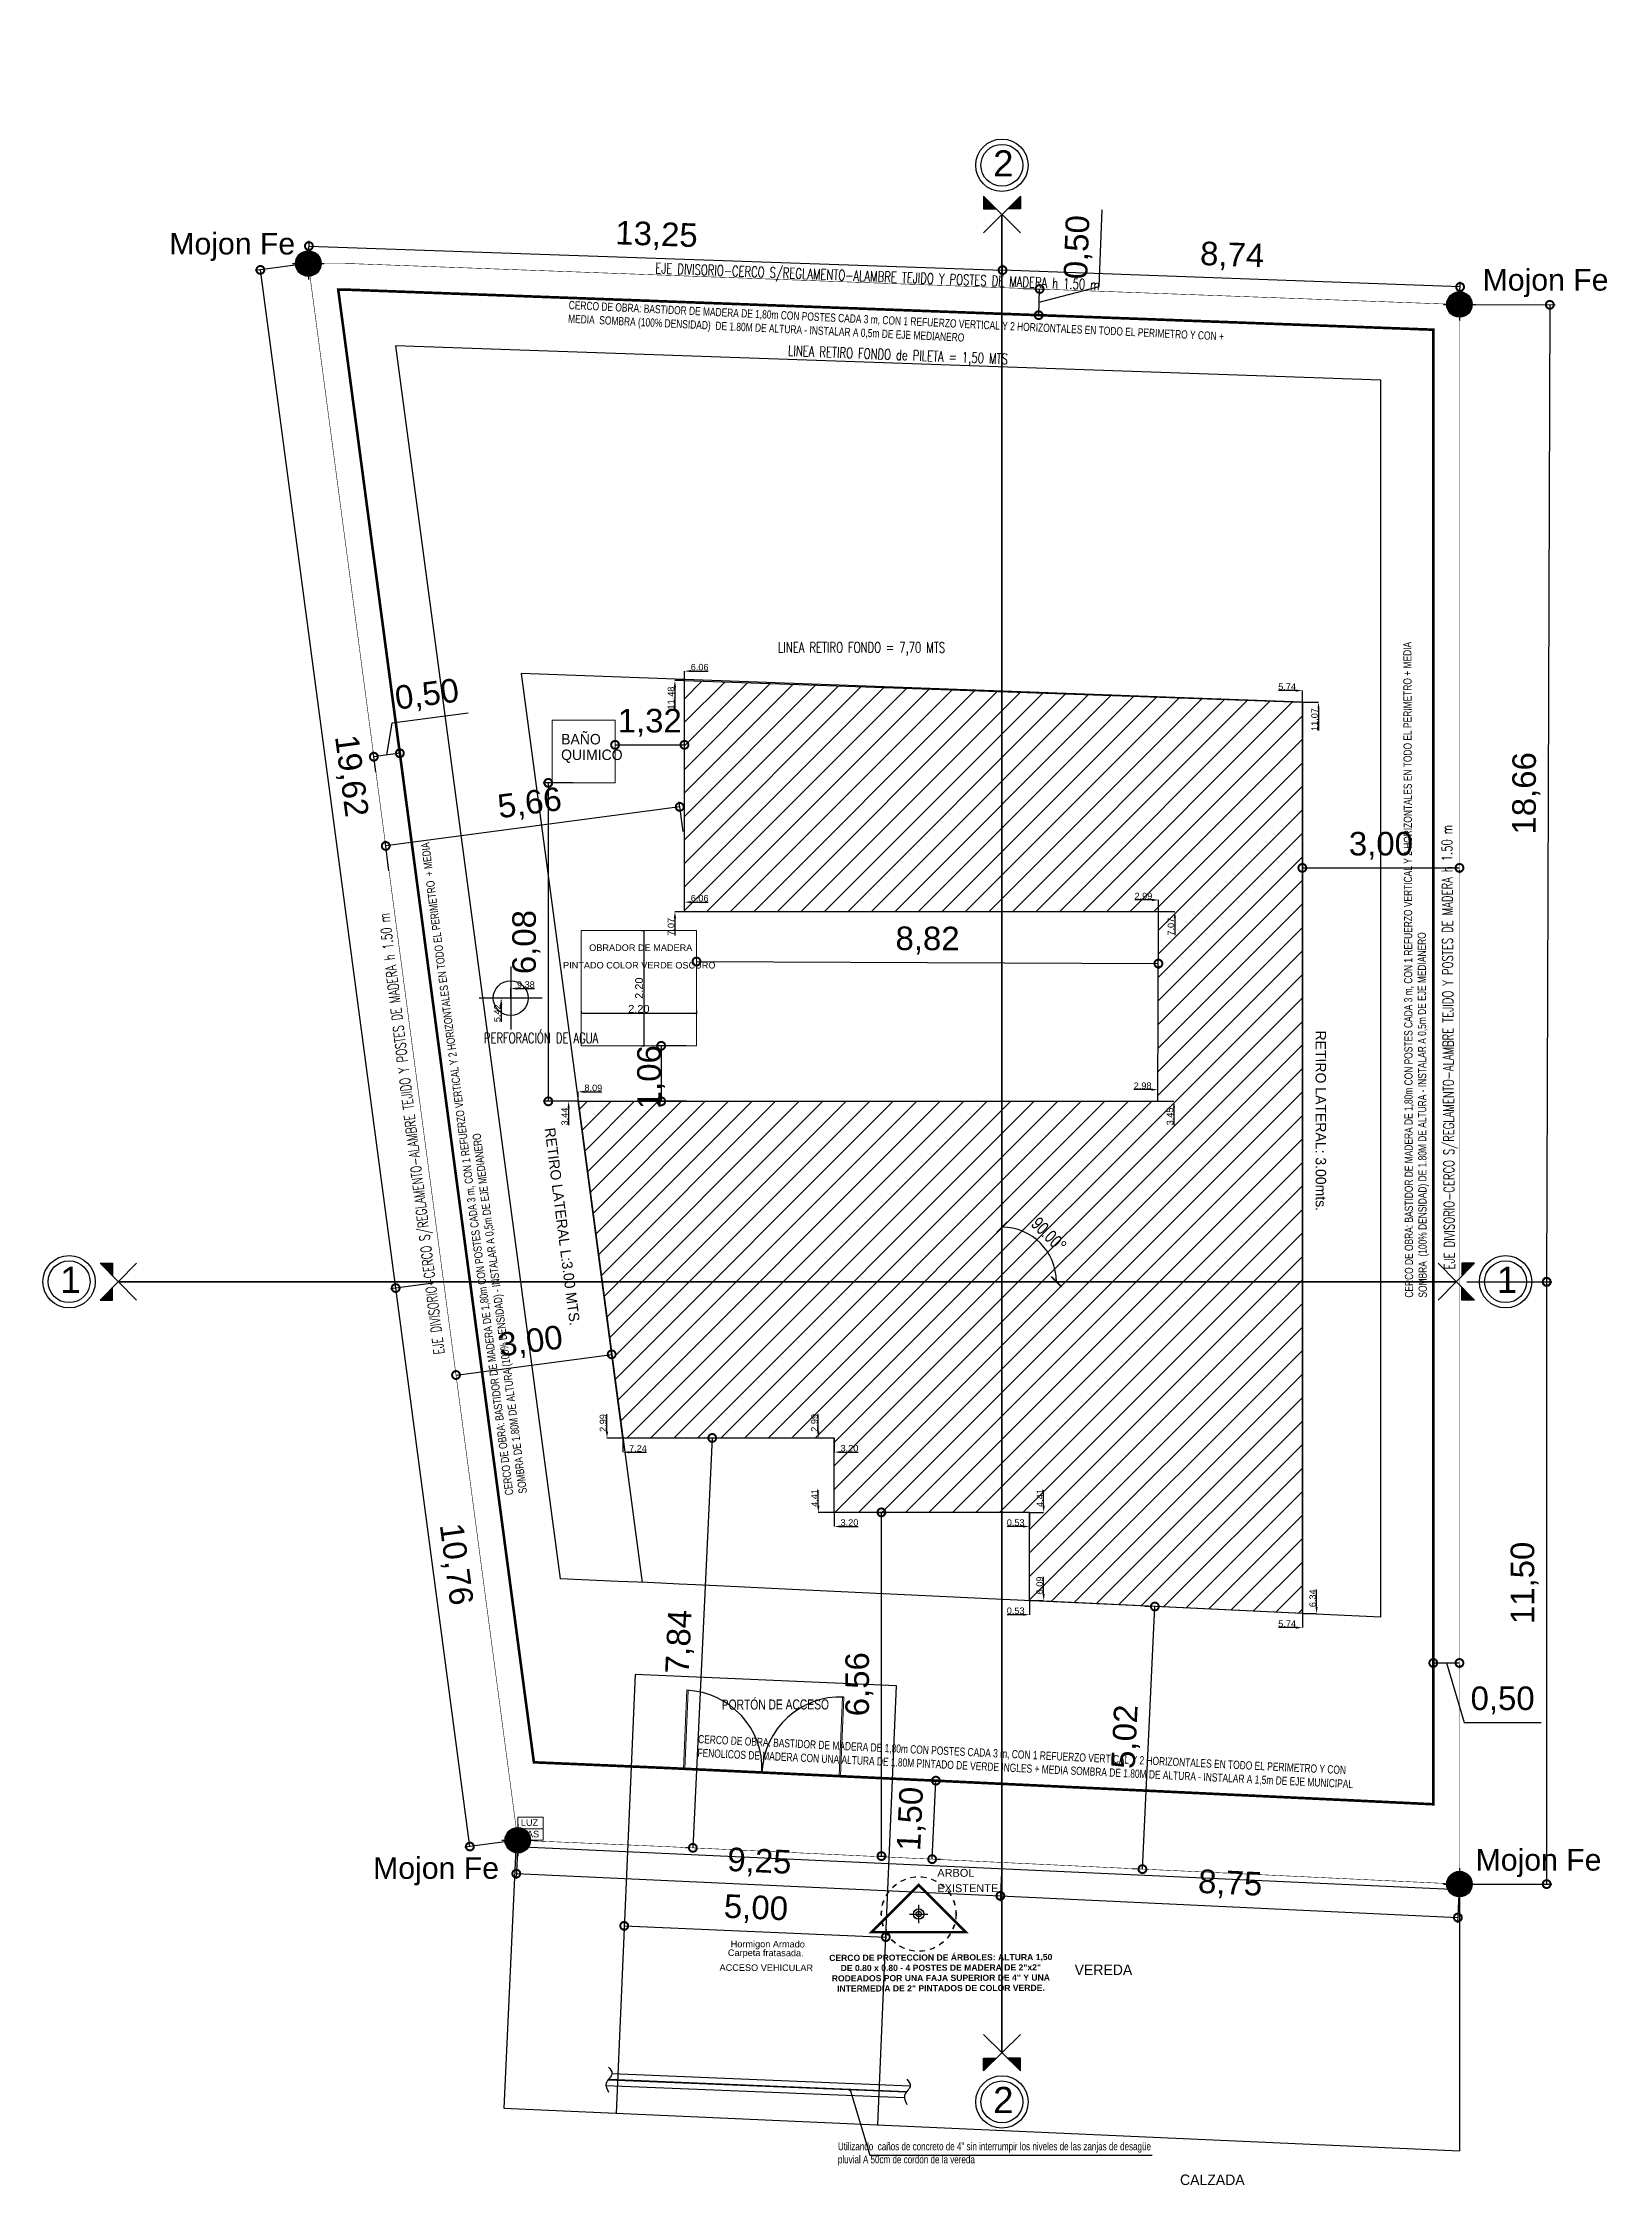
# Model space of a CAD drawing. Header units: millimetres. Extents: x 267 to 536, y -193 to 59.
# Drawn here: x 506.37 to 536.24, y -190.64 to -149.73 of the extents above; entities that cross this region are included whole.
import ezdxf
from ezdxf.enums import TextEntityAlignment as Align

# ---------------------------------------------------------------- set-up
doc = ezdxf.new("R2010")
doc.units = ezdxf.units.MM
doc.header["$LTSCALE"] = 20
for name, pattern in [('BORDER2', [0.875, 0.25, -0.125, 0.25, -0.125, 0, -0.125]), ('CENTRO', [50.8, 31.75, -6.35, 6.35, -6.35]), ('DASHDOT', [25.4, 12.7, -6.35, 0, -6.35]), ('DASHED2', [9.525, 6.35, -3.175]), ('HIDD-CH', [0.1875, 0.125, -0.0625]), ('HIDDEN', [0.375, 0.25, -0.125])]:
    doc.linetypes.add(name, pattern=pattern)
for name, color, linetype in [('-lote y retiros', 1, 'Continuous'), ('-muros', 3, 'Continuous'), ('005', 240, 'Continuous'), ('005COTAS PARCIALES 240', 240, 'Continuous'), ('005TEXTO220', 220, 'Continuous'), ('01', 1, 'Continuous'), ('022A°A°', 150, 'Continuous'), ('02AGUA FRIA170', 170, 'Continuous'), ('02TEXTO220', 220, 'Continuous'), ('04', 4, 'Continuous'), ('arboles', 2, 'Continuous'), ('B-REFERENCIAS', 1, 'Continuous'), ('ejes divisorios', 3, 'DASHDOT'), ('PDF_Arbol', 7, 'Continuous'), ('siluetas', 4, 'Continuous')]:
    doc.layers.add(name, color=color, linetype=linetype)
doc.layers.add('00 - EJES DE REPLANTEO', color=7, linetype='Continuous', true_color=0xf50000)
doc.layers.add('new', color=7, linetype='Continuous', true_color=0xf50000)
for name, color, linetype, lineweight in [('02', 2, 'Continuous', 15), ('03', 3, 'Continuous', 30), ('COTAS', 2, 'Continuous', 0)]:
    doc.layers.add(name, color=color, linetype=linetype, lineweight=lineweight)
doc.styles.add('Arial', font='arial.ttf', dxfattribs={"height": 0.15})
doc.styles.add('Arial_1', font='arial.ttf', dxfattribs={"height": 0.002381})
doc.styles.add('BOOK', font='BKANT.TTF')
doc.styles.add('COTA-100', font='ROMANS.shx', dxfattribs={"width": 0.7, "height": 0.2})
doc.styles.add('Soledad', font='swissl.ttf')
doc.styles.get("Standard").update_dxf_attribs({"font": 'arial.ttf'})
doc.styles.add('SWIS', font='swisscl.ttf')
doc.dimstyles.new('100', dxfattribs={"dimscale": 0, "dimtxt": 0.25, "dimasz": 0.2, "dimexe": 0.1, "dimexo": 0.25, "dimgap": 0.1, "dimtad": 1, "dimzin": 0, "dimdsep": 46, "dimtxsty": 'SWIS', "dimblk": 'ARCHTICK', "dimcen": 0.2, "dimdle": 0.25, "dimclrd": 1, "dimclre": 8, "dimclrt": 1, "dimazin": 0, "dimtfac": 1, "dimtix": 1, "dimtofl": 0, "dimtmove": 1, "dimatfit": 0, "dimfxl": 1, "dimtolj": 1, "dimtzin": 0, "dimlwd": -1, "dimlwe": -1, "dimarcsym": 0})
doc.dimstyles.new('COTAS ACUMULADAS 196', dxfattribs={"dimtxt": 0.125, "dimasz": 0.03, "dimexe": 0.01, "dimexo": 1e-05, "dimgap": 0.01, "dimtad": 1, "dimrnd": 0.0005, "dimzin": 1, "dimdsep": 46, "dimtxsty": 'Arial', "dimblk": 'ARCHTICK', "dimcen": 0, "dimclrd": 256, "dimclre": 256, "dimclrt": 256, "dimadec": 0, "dimazin": 0, "dimtfac": 1, "dimtmove": 0, "dimatfit": 3, "dimfxl": 0.05, "dimfxlon": 1, "dimlwd": -1, "dimlwe": -1, "dimarcsym": 0})
doc.dimstyles.new('COTAS PARCIALES 196', dxfattribs={"dimtxt": 0.125, "dimasz": 0.125, "dimexe": 0, "dimexo": 0, "dimgap": 0.01, "dimtad": 1, "dimjust": 2, "dimzin": 1, "dimdsep": 46, "dimtxsty": 'Soledad', "dimcen": 2.5, "dimse1": 1, "dimsd1": 1, "dimclrd": 256, "dimclre": 256, "dimclrt": 256, "dimazin": 0, "dimtfac": 1, "dimtmove": 0, "dimatfit": 2, "dimldrblk": 'OPEN90', "dimfxl": 0.3, "dimfxlon": 1, "dimlwd": -1, "dimlwe": -1, "dimarcsym": 0})
doc.dimstyles.new('H', dxfattribs={"dimtxt": 0.45, "dimasz": 0.3, "dimexe": 0.1, "dimexo": 0.2, "dimgap": 0.15, "dimtad": 1, "dimzin": 0, "dimtxsty": 'Standard', "dimblk": 'DOTSMALL', "dimcen": 0, "dimclrd": 256, "dimclre": 256, "dimaunit": 1, "dimadec": 3, "dimazin": 0, "dimtfac": 1, "dimtofl": 0, "dimtmove": 1, "dimatfit": 2, "dimldrblk": 'DOTSMALL', "dimfxl": 0.18, "dimtolj": 1, "dimtzin": 0, "dimlwd": -1, "dimlwe": -1, "dimarcsym": 2})
doc.dimstyles.get("Standard").update_dxf_attribs({"dimtxt": 0.18, "dimasz": 0.18, "dimexe": 0.18, "dimexo": 0.0625, "dimgap": 0.09, "dimtad": 0, "dimtih": 1, "dimtoh": 1, "dimdec": 4, "dimzin": 0, "dimdsep": 46, "dimtxsty": 'Standard', "dimcen": 0.09, "dimadec": 0, "dimazin": 0, "dimtfac": 1, "dimtdec": 4, "dimtofl": 0, "dimtmove": 0, "dimatfit": 3, "dimfxl": 1, "dimtolj": 1, "dimtzin": 0, "dimarcsym": 0})

msp = doc.modelspace()

# ---------------------------------------------------------------- texts
at = {"layer": '005TEXTO220', "color": 2, "style": 'COTA-100', "width": 0.7}
for s, rotation, p in [('LINEA RETIRO FONDO de PILETA = 1,50 MTS', 357.7948, (522.692, -155.787, 0)), ('LINEA RETIRO FONDO = 7,70 MTS', 359.968, (522.001, -161.375)), ('PERFORACIÓN DE AGUA', 360, (515.881, -168.835))]:
    msp.add_text(s, height=0.2, rotation=rotation, dxfattribs=at).set_placement(p, align=Align.CENTER)
at = {"layer": '005TEXTO220'}
for s, height, style, p in [('QUIMICO', 0.2, 'BOOK', (516.264, -163.426)), ('BAÑO', 0.2, 'BOOK', (516.264, -163.128)), ('PINTADO COLOR VERDE OSCURO', 0.125, 'Arial', (516.301, -167.407, 0)), ('OBRADOR DE MADERA', 0.125, 'Arial', (516.8, -167.072, 0)), ('VEREDA', 0.2, 'BOOK', (526.07, -186.629, 0)), ('CALZADA', 0.2, 'BOOK', (528.082, -190.64))]:
    msp.add_text(s, height=height, dxfattribs=dict(at, style=style)).set_placement(p)
at = {"layer": '005TEXTO220', "ltscale": 0.1, "style": 'BOOK'}
msp.add_text('RETIRO LATERAL: 3.00mts.', height=0.2, rotation=270.0472, dxfattribs=at).set_placement((530.669, -168.592))
at = {"layer": '005TEXTO220', "style": 'BOOK'}
msp.add_text('RETIRO LATERAL L:3.00 MTS.', height=0.2, rotation=277.2908, dxfattribs=at).set_placement((515.948, -170.462))
at = {"layer": '005TEXTO220', "style": 'Arial'}
for s, p in [('LUZ', (515.66, -183.78)), ('GAS', (515.66, -184))]:
    msp.add_text(s, height=0.125, rotation=359.9951, dxfattribs=at).set_placement(p, align=Align.CENTER)
at = {"layer": '005TEXTO220', "extrusion": (-7.84946e-07, -1.4335e-05, 1), "style": 'Arial'}
for s, p in [('Carpeta fratasada.', (520.171, -186.268, 0.002)), ('Hormigon Armado', (520.21, -186.101, 0.002)), ('ACCESO VEHICULAR', (520.182, -186.552, 0.002))]:
    msp.add_text(s, height=0.125, rotation=359.7869, dxfattribs=at).set_placement(p, align=Align.CENTER)
at = {"layer": '005TEXTO220', "attachment_point": 1, "style": 'Arial_1'}
for s, insert, char_height, width in [('Mojon Fe', (508.783, -153.358), 0.4126, 17.56608), ('Mojon Fe', (533.861, -154.049), 0.4126, 17.56608), ('Mojon Fe', (512.675, -184.38), 0.4126, 17.56608), ('Mojon Fe', (533.727, -184.223), 0.4126, 17.56608), ('ARBOL', (523.447, -184.603), 0.15, 1.33882), ('EXISTENTE', (523.447, -184.896), 0.15, 1.33882)]:
    msp.add_mtext(s, dxfattribs=dict(at, insert=insert, char_height=char_height, width=width))
at = {"layer": '02TEXTO220', "insert": (523.515, -186.588), "char_height": 0.156435, "width": 4.49342, "attachment_point": 5, "rotation": 0.2328, "style": 'SWIS'}
msp.add_mtext('{\\fArial|b1|i0|c0|p34;\\H0.75x;\\C0;CERCO DE PROTECCION DE ÁRBOLES: ALTURA 1,50 DE 0.80 x 0.80 - 4 POSTES DE MADERA DE 2"x2" RODEADOS POR UNA FAJA SUPERIOR DE 4" Y UNA INTERMEDIA DE 2" PINTADOS DE COLOR VERDE.}', dxfattribs=at)
at = {"layer": 'B-REFERENCIAS', "attachment_point": 1, "style": 'SWIS'}
for s, insert, char_height, width, rotation in [('\\A1;CERCO DE OBRA: BASTIDOR DE MADERA DE 1,80m CON POSTES CADA 3 m, CON 1 REFUERZO VERTICAL Y 2 HORIZONTALES EN TODO EL PERIMETRO Y CON + MEDIA  SOMBRA (100% DENSIDAD)  DE 1.80M DE ALTURA - INSTALAR A 0,5m DE EJE MEDIANERO', (516.414, -154.657), 0.156435, 12.6905, 357.2535), ('\\A1;CERCO DE OBRA: BASTIDOR DE MADERA DE 1,80m CON POSTES CADA 3 m, CON 1 REFUERZO VERTICAL Y 2 HORIZONTALES EN TODO EL PERIMETRO + MEDIA SOMBRA  (100% DENSIDAD) DE 1.80M DE ALTURA - INSTALAR A 0,5m DE EJE MEDIANERO', (532.377, -173.693), 0.156435, 12.6905, 90.1495), ('\\A1;CERCO DE OBRA: BASTIDOR DE MADERA DE 1,80m CON POSTES CADA 3 m, CON 1 REFUERZO VERTICAL Y 2 HORIZONTALES EN TODO EL PERIMETRO  + MEDIA SOMBRA DE 1.80M DE ALTURA (100% DENSIDAD) - INSTALAR A 0,5m DE EJE MEDIANERO', (515.199, -177.475), 0.156435, 12.6905, 97.362), ('PORTÓN DE ACCESO', (519.331, -181.369), 0.19128, 2.97759, 0.0938), ('\\A1;CERCO DE OBRA: BASTIDOR DE MADERA DE 1,80m CON POSTES CADA 3 m, CON 1 REFUERZO VERTICAL Y 2 HORIZONTALES EN TODO EL PERIMETRO Y CON FENOLICOS DE MADERA CON UNA ALTURA DE 1.80M PINTADO DE VERDE INGLES + MEDIA SOMBRA DE 1.80M DE ALTURA - INSTALAR A 1,5m DE EJE MUNICIPAL', (518.885, -182.044), 0.156435, 12.6905, 357.2535)]:
    msp.add_mtext(s, dxfattribs=dict(at, insert=insert, char_height=char_height, width=width, rotation=rotation))
at = {"layer": 'B-REFERENCIAS', "insert": (521.549, -189.826), "char_height": 0.2, "width": 6.00992, "attachment_point": 1, "style": 'SWIS'}
msp.add_mtext('{\\H0.75x;\\C0;Utilizando  caños de concreto de 4" sin interrumpir los niveles de las zanjas de desagüe pluvial A 50cm de cordòn de la vereda}', dxfattribs=at)
at = {"layer": 'COTAS', "color": 2, "ltscale": 0.05, "style": 'COTA-100', "width": 0.7}
for rotation, p in [(357.8367, (518.06, -154.131)), (90.3313, (533.327, -173.153)), (97.1402, (514.036, -174.764))]:
    msp.add_text('EJE DIVISORIO-CERCO S/REGLAMENTO-ALAMBRE TEJIDO Y POSTES DE MADERA h 1.50 m', height=0.2, rotation=rotation, dxfattribs=at).set_placement(p)

# ---------------------------------------------------------------- blocks, each defined once
blk = doc.blocks.new('_ArchTick')
at = {"color": 0, "linetype": 'ByBlock', "const_width": 0.15}
blk.add_lwpolyline([(-0.5, -0.5), (0.5, 0.5)], dxfattribs=at)
blk = doc.blocks.new('*D225')
at = {"layer": '005COTAS PARCIALES 240', "transparency": 16777216}
for p, q in [((517.791, -166.683), (517.851, -166.683)), ((517.841, -166.683), (517.841, -168.883)), ((517.791, -168.883), (517.851, -168.883))]:
    blk.add_line(p, q, dxfattribs=at)
at = {"layer": 'Defpoints', "color": 0, "transparency": 16777216}
for p in [(517.4, -166.683), (517.4, -168.883), (517.841, -168.883)]:
    blk.add_point(p, dxfattribs=at)
at = {"layer": '005COTAS PARCIALES 240', "transparency": 16777216, "xscale": 0.03, "yscale": 0.03, "zscale": 0.03}
for p, rotation in [((517.841, -166.683), 90), ((517.841, -168.883), 270)]:
    blk.add_blockref('_ArchTick', p, dxfattribs=dict(at, rotation=rotation))
at = {"layer": '005COTAS PARCIALES 240', "transparency": 16777216, "insert": (517.754, -167.783), "char_height": 0.15, "attachment_point": 5, "rotation": 90, "style": 'Arial'}
blk.add_mtext('2.20', dxfattribs=at)
blk = doc.blocks.new('*D226')
at = {"layer": '005COTAS PARCIALES 240', "transparency": 16777216}
for p, q in [((516.649, -168.216), (516.649, -168.276)), ((518.849, -168.266), (516.649, -168.266)), ((518.849, -168.216), (518.849, -168.276))]:
    blk.add_line(p, q, dxfattribs=at)
at = {"layer": 'Defpoints', "color": 0, "transparency": 16777216}
for p in [(516.649, -166.683, -0.025), (518.849, -166.683, -0.025), (516.649, -168.266)]:
    blk.add_point(p, dxfattribs=at)
at = {"layer": '005COTAS PARCIALES 240', "transparency": 16777216, "xscale": 0.03, "yscale": 0.03, "zscale": 0.03, "rotation": 180}
blk.add_blockref('_ArchTick', (516.649, -168.266), dxfattribs=at)
at = {"layer": '005COTAS PARCIALES 240', "transparency": 16777216, "xscale": 0.03, "yscale": 0.03, "zscale": 0.03}
blk.add_blockref('_ArchTick', (518.849, -168.266), dxfattribs=at)
at = {"layer": '005COTAS PARCIALES 240', "transparency": 16777216, "insert": (517.749, -168.179), "char_height": 0.15, "attachment_point": 5, "style": 'Arial'}
blk.add_mtext('2.20', dxfattribs=at)
blk = doc.blocks.new('ejes de replanteo')
at = {"layer": '02AGUA FRIA170'}
h = blk.add_hatch(color=256, dxfattribs=at)
h.dxf.hatch_style = 1
h.paths.add_polyline_path([(20.168, 39.246), (20.168, 38.996), (20.418, 38.996)])
h = blk.add_hatch(color=256, dxfattribs=at)
h.dxf.hatch_style = 1
h.paths.add_polyline_path([(20.875, 39.246), (20.625, 38.996), (20.875, 38.996)])
h = blk.add_hatch(color=256, dxfattribs=at)
h.dxf.hatch_style = 1
h.paths.add_polyline_path([(3.3, 18.869), (3.55, 18.619), (3.55, 18.869)])
h = blk.add_hatch(color=256, dxfattribs=at)
h.dxf.hatch_style = 1
h.paths.add_polyline_path([(29.546, 18.869), (29.296, 18.869), (29.296, 18.619)])
h = blk.add_hatch(color=256, dxfattribs=at)
h.dxf.hatch_style = 1
h.paths.add_polyline_path([(3.3, 18.162), (3.55, 18.162), (3.55, 18.412)])
h = blk.add_hatch(color=256, dxfattribs=at)
h.dxf.hatch_style = 1
h.paths.add_polyline_path([(29.546, 18.162), (29.296, 18.412), (29.296, 18.162)])
h = blk.add_hatch(color=256, dxfattribs=at)
h.dxf.hatch_style = 1
h.paths.add_polyline_path([(20.168, 3.445), (20.418, 3.695), (20.168, 3.695)])
h = blk.add_hatch(color=256, dxfattribs=at)
h.dxf.hatch_style = 1
h.paths.add_polyline_path([(20.875, 3.445), (20.875, 3.695), (20.625, 3.695)])
for p, q in [((20.168, 38.548), (20.875, 39.246)), ((20.168, 39.246), (20.875, 38.548)), ((20.168, 39.246), (20.168, 39.006)), ((20.168, 39.006), (20.418, 39.006)), ((20.875, 39.006), (20.625, 39.006)), ((20.875, 39.246), (20.875, 39.006)), ((3.997, 18.162), (3.3, 18.869)), ((3.3, 18.162), (3.997, 18.869)), ((3.3, 18.869), (3.54, 18.869)), ((3.54, 18.869), (3.54, 18.619)), ((28.849, 18.869), (29.546, 18.162)), ((29.546, 18.869), (28.849, 18.162)), ((29.546, 18.869), (29.306, 18.869)), ((29.306, 18.869), (29.306, 18.619)), ((3.54, 18.162), (3.54, 18.412)), ((29.306, 18.162), (29.306, 18.412)), ((3.3, 18.162), (3.54, 18.162)), ((29.546, 18.162), (29.306, 18.162)), ((20.875, 4.142), (20.168, 3.445)), ((20.875, 3.445), (20.168, 4.142)), ((20.168, 3.445), (20.168, 3.685)), ((20.168, 3.685), (20.418, 3.685)), ((20.875, 3.685), (20.625, 3.685)), ((20.875, 3.445), (20.875, 3.685))]:
    blk.add_line(p, q, dxfattribs=at)
at = {"layer": '02AGUA FRIA170', "linetype": 'BORDER2', "const_width": 0.03}
for points in [[(20.521, 38.897), (20.521, 3.794)], [(3.648, 18.516), (29.198, 18.516)]]:
    blk.add_lwpolyline(points, dxfattribs=at)
at = {"layer": '02AGUA FRIA170'}
for centre, radius in [((20.521, 39.837), 0.5), ((20.521, 39.837), 0.4), ((2.708, 18.516), 0.5), ((2.708, 18.516), 0.4), ((30.138, 18.516), 0.5), ((30.138, 18.516), 0.4), ((20.521, 2.853), 0.5), ((20.521, 2.853), 0.4)]:
    blk.add_circle(centre, radius, dxfattribs=at)
at = {"layer": '02AGUA FRIA170', "style": 'Arial'}
for s, p in [('2', (20.354, 39.623)), ('1', (2.541, 18.302)), ('1', (29.971, 18.302)), ('2', (20.354, 2.639))]:
    blk.add_text(s, height=0.5, dxfattribs=at).set_placement(p)
blk = doc.blocks.new('MOJON')
at = {"layer": '00 - EJES DE REPLANTEO', "transparency": 33554495}
h = blk.add_hatch(color=254, dxfattribs=at)
h.dxf.hatch_style = 1
edge = h.paths.add_edge_path()
edge.add_arc((6849.914, 2586.609), 0.375, 0, 360)
at = {"layer": '00 - EJES DE REPLANTEO'}
for points in [[(6849.914, 2587.077), (6849.914, 2586.14)], [(6849.445, 2586.609), (6850.383, 2586.609)]]:
    blk.add_lwpolyline(points, dxfattribs=at)
blk.add_circle((6849.914, 2586.609), 0.375, dxfattribs=at)
blk = doc.blocks.new('_DotSmall')
at = {"color": 0, "linetype": 'ByBlock', "const_width": 0.5}
blk.add_lwpolyline([(-0.0625, 0, 1), (0.0625, 0, 1)], format="xyb", close=True, dxfattribs=at)
blk = doc.blocks.new('*D227')
at = {"layer": 'Defpoints', "color": 0, "transparency": 16777216}
for p in [(533.418, -154.727), (533.358, -173.389), (535.083, -173.394)]:
    blk.add_point(p, dxfattribs=at)
at = {"layer": 'new', "linetype": 'Continuous', "transparency": 16777216}
for p, q in [((533.618, -154.727), (535.243, -154.732)), ((535.143, -154.732), (535.083, -173.394)), ((533.558, -173.389), (535.183, -173.395))]:
    blk.add_line(p, q, dxfattribs=at)
at = {"layer": 'new', "transparency": 16777216, "xscale": 0.3, "yscale": 0.3, "zscale": 0.3}
for p, rotation in [((535.143, -154.732), 89.8147218569736), ((535.083, -173.394), 269.8147218569736)]:
    blk.add_blockref('_DotSmall', p, dxfattribs=dict(at, rotation=rotation))
at = {"layer": 'new', "color": 0, "transparency": 16777216, "insert": (534.693, -164.062), "char_height": 0.45, "attachment_point": 5, "rotation": 89.8147}
blk.add_mtext('\\A1;18,66', dxfattribs=at)
blk = doc.blocks.new('*D244')
at = {"layer": 'Defpoints', "color": 0, "transparency": 16777216}
for p in [(533.358, -173.389), (533.418, -184.893), (535.083, -184.893)]:
    blk.add_point(p, dxfattribs=at)
at = {"layer": 'new', "linetype": 'Continuous', "transparency": 16777216}
for p, q in [((533.558, -173.389), (535.183, -173.389)), ((535.083, -173.389), (535.083, -184.893)), ((533.618, -184.893), (535.183, -184.893))]:
    blk.add_line(p, q, dxfattribs=at)
at = {"layer": 'new', "transparency": 16777216, "xscale": 0.3, "yscale": 0.3, "zscale": 0.3}
for p, rotation in [((535.083, -173.389), 90), ((535.083, -184.893), 270)]:
    blk.add_blockref('_DotSmall', p, dxfattribs=dict(at, rotation=rotation))
at = {"layer": 'new', "color": 0, "transparency": 16777216, "insert": (534.662, -179.141), "char_height": 0.45, "attachment_point": 5, "rotation": 90}
blk.add_mtext('\\A1;11,50', dxfattribs=at)
blk = doc.blocks.new('*D245')
at = {"layer": 'Defpoints', "color": 0, "transparency": 16777216}
for p in [(514.02, -173.389), (513.105, -173.51), (515.437, -184.055)]:
    blk.add_point(p, dxfattribs=at)
at = {"layer": 'new', "linetype": 'Continuous', "transparency": 16777216}
for p, q in [((513.822, -173.415), (513.006, -173.524)), ((514.522, -184.176), (513.105, -173.51)), ((515.239, -184.081), (514.423, -184.19))]:
    blk.add_line(p, q, dxfattribs=at)
at = {"layer": 'new', "transparency": 16777216, "xscale": 0.3, "yscale": 0.3, "zscale": 0.3}
for p, rotation in [((513.105, -173.51), 97.56862592066312), ((514.522, -184.176), 277.5686259206631)]:
    blk.add_blockref('_DotSmall', p, dxfattribs=dict(at, rotation=rotation))
at = {"layer": 'new', "color": 0, "transparency": 16777216, "insert": (514.23, -178.788), "char_height": 0.45, "attachment_point": 5, "rotation": 277.5686}
blk.add_mtext('\\A1;10,76', dxfattribs=at)
blk = doc.blocks.new('*D246')
at = {"layer": 'Defpoints', "color": 0, "transparency": 16777216}
for p in [(510.521, -154.066), (511.437, -153.944), (514.02, -173.389)]:
    blk.add_point(p, dxfattribs=at)
at = {"layer": 'new', "linetype": 'Continuous', "transparency": 16777216}
for p, q in [((511.238, -153.971), (510.422, -154.079)), ((513.105, -173.51), (510.521, -154.066)), ((513.822, -173.415), (513.006, -173.524))]:
    blk.add_line(p, q, dxfattribs=at)
at = {"layer": 'new', "transparency": 16777216, "xscale": 0.3, "yscale": 0.3, "zscale": 0.3}
for p, rotation in [((510.521, -154.066), 97.56862592066298), ((513.105, -173.51), 277.568625920663)]:
    blk.add_blockref('_DotSmall', p, dxfattribs=dict(at, rotation=rotation))
at = {"layer": 'new', "color": 0, "transparency": 16777216, "insert": (512.23, -163.733), "char_height": 0.45, "attachment_point": 5, "rotation": 277.5686}
blk.add_mtext('\\A1;19,62', dxfattribs=at)
blk = doc.blocks.new('*D247')
at = {"layer": 'Defpoints', "color": 0, "transparency": 16777216}
for p in [(515.437, -184.055), (524.681, -184.48), (524.652, -185.118)]:
    blk.add_point(p, dxfattribs=at)
at = {"layer": 'new', "linetype": 'Continuous', "transparency": 16777216}
for p, q in [((515.428, -184.255), (515.403, -184.793)), ((515.408, -184.693), (524.652, -185.118)), ((524.672, -184.68), (524.647, -185.218))]:
    blk.add_line(p, q, dxfattribs=at)
at = {"layer": 'new', "transparency": 16777216, "xscale": 0.3, "yscale": 0.3, "zscale": 0.3}
for p, rotation in [((515.408, -184.693), 177.3667596572945), ((524.652, -185.118), 357.3667596572945)]:
    blk.add_blockref('_DotSmall', p, dxfattribs=dict(at, rotation=rotation))
at = {"layer": 'new', "color": 0, "transparency": 16777216, "insert": (520.049, -184.486), "char_height": 0.45, "attachment_point": 5, "rotation": 357.3668}
blk.add_mtext('\\A1;9,25', dxfattribs=at)
blk = doc.blocks.new('*D248')
at = {"layer": 'Defpoints', "color": 0, "transparency": 16777216}
for p in [(524.681, -184.48), (533.418, -184.893), (533.388, -185.532)]:
    blk.add_point(p, dxfattribs=at)
at = {"layer": 'new', "linetype": 'Continuous', "transparency": 16777216}
for p, q in [((524.672, -184.68), (524.646, -185.218)), ((524.651, -185.118), (533.388, -185.532)), ((533.408, -185.093), (533.383, -185.632))]:
    blk.add_line(p, q, dxfattribs=at)
at = {"layer": 'new', "transparency": 16777216, "xscale": 0.3, "yscale": 0.3, "zscale": 0.3}
for p, rotation in [((524.651, -185.118), 177.2906453597542), ((533.388, -185.532), 357.2906453597543)]:
    blk.add_blockref('_DotSmall', p, dxfattribs=dict(at, rotation=rotation))
at = {"layer": 'new', "color": 0, "transparency": 16777216, "insert": (529.039, -184.905), "char_height": 0.45, "attachment_point": 5, "rotation": 357.2906}
blk.add_mtext('\\A1;8,75', dxfattribs=at)
blk = doc.blocks.new('*D242')
at = {"layer": 'Defpoints', "color": 0, "transparency": 16777216}
for p in [(524.693, -154.07), (524.681, -154.404), (533.418, -154.727)]:
    blk.add_point(p, dxfattribs=at)
at = {"layer": 'new', "linetype": 'Continuous', "transparency": 16777216}
for p, q in [((524.689, -154.205), (524.697, -153.97)), ((533.43, -154.392), (524.693, -154.07)), ((533.425, -154.527), (533.434, -154.292))]:
    blk.add_line(p, q, dxfattribs=at)
at = {"layer": 'new', "transparency": 16777216, "xscale": 0.3, "yscale": 0.3, "zscale": 0.3}
for p, rotation in [((524.693, -154.07), 177.8879824327686), ((533.43, -154.392), 357.8879824327686)]:
    blk.add_blockref('_DotSmall', p, dxfattribs=dict(at, rotation=rotation))
at = {"layer": 'new', "color": 0, "transparency": 16777216, "insert": (529.077, -153.811), "char_height": 0.45, "attachment_point": 5, "rotation": 357.888}
blk.add_mtext('\\A1;8,74', dxfattribs=at)
blk = doc.blocks.new('*D243')
at = {"layer": 'Defpoints', "color": 0, "transparency": 16777216}
for p in [(511.437, -153.944), (524.693, -154.07), (524.681, -154.404)]:
    blk.add_point(p, dxfattribs=at)
at = {"layer": 'new', "linetype": 'Continuous', "transparency": 16777216}
for p, q in [((511.444, -153.744), (511.452, -153.51)), ((511.448, -153.61), (524.693, -154.07)), ((524.688, -154.204), (524.696, -153.97))]:
    blk.add_line(p, q, dxfattribs=at)
at = {"layer": 'new', "transparency": 16777216, "xscale": 0.3, "yscale": 0.3, "zscale": 0.3}
for p, rotation in [((511.448, -153.61), 178.0100486797776), ((524.693, -154.07), 358.0100486797776)]:
    blk.add_blockref('_DotSmall', p, dxfattribs=dict(at, rotation=rotation))
at = {"layer": 'new', "color": 0, "transparency": 16777216, "insert": (518.085, -153.42), "char_height": 0.45, "attachment_point": 5, "rotation": 358.01}
blk.add_mtext('\\A1;13,25', dxfattribs=at)
blk = doc.blocks.new('*D221')
at = {"layer": '005', "transparency": 16777216}
for p, q in [((530.293, -162.1), (529.962, -162.1)), ((530.418, -162.321), (530.418, -162.1))]:
    blk.add_line(p, q, dxfattribs=at)
blk.add_solid([(530.293, -162.079), (530.293, -162.12), (530.418, -162.1)], dxfattribs=at)
at = {"layer": 'Defpoints', "color": 0, "transparency": 16777216}
for p in [(530.418, -162.1), (530.418, -162.321), (524.681, -173.389)]:
    blk.add_point(p, dxfattribs=at)
at = {"layer": '005', "transparency": 16777216, "insert": (530.127, -162.025), "char_height": 0.125, "attachment_point": 5, "style": 'Soledad'}
blk.add_mtext('5.74', dxfattribs=at)
blk = doc.blocks.new('_Open90')
at = {"color": 0, "linetype": 'ByBlock', "lineweight": -2}
for p, q in [((0, 0), (-1, 0)), ((-0.5, 0.5), (0, 0)), ((0, 0), (-0.5, -0.5))]:
    blk.add_line(p, q, dxfattribs=at)
blk = doc.blocks.new('*D222')
at = {"layer": '005', "transparency": 16777216}
for p, q in [((530.426, -162.321), (530.726, -162.321)), ((530.726, -162.446), (530.726, -162.86))]:
    blk.add_line(p, q, dxfattribs=at)
blk.add_solid([(530.706, -162.446), (530.747, -162.446), (530.726, -162.321)], dxfattribs=at)
at = {"layer": 'Defpoints', "color": 0, "transparency": 16777216}
for p in [(530.418, -162.321), (530.726, -162.321), (524.681, -173.389)]:
    blk.add_point(p, dxfattribs=at)
at = {"layer": '005', "transparency": 16777216, "insert": (530.652, -162.653), "char_height": 0.125, "attachment_point": 5, "rotation": 90, "style": 'Soledad'}
blk.add_mtext('11.07', dxfattribs=at)
blk = doc.blocks.new('*D223')
at = {"layer": '005', "transparency": 16777216}
for p, q in [((527.549, -166.099), (527.218, -166.099)), ((527.674, -166.32), (527.674, -166.099))]:
    blk.add_line(p, q, dxfattribs=at)
blk.add_solid([(527.549, -166.078), (527.549, -166.12), (527.674, -166.099)], dxfattribs=at)
at = {"layer": 'Defpoints', "color": 0, "transparency": 16777216}
for p in [(527.674, -166.099), (527.674, -166.32), (524.681, -173.389)]:
    blk.add_point(p, dxfattribs=at)
at = {"layer": '005', "transparency": 16777216, "insert": (527.383, -166.025), "char_height": 0.125, "attachment_point": 5, "style": 'Soledad'}
blk.add_mtext('2.99', dxfattribs=at)
blk = doc.blocks.new('*D224')
at = {"layer": '005', "transparency": 16777216}
for p, q in [((527.682, -166.32), (527.982, -166.32)), ((527.982, -166.445), (527.982, -166.772))]:
    blk.add_line(p, q, dxfattribs=at)
blk.add_solid([(527.961, -166.445), (528.003, -166.445), (527.982, -166.32)], dxfattribs=at)
at = {"layer": 'Defpoints', "color": 0, "transparency": 16777216}
for p in [(527.674, -166.32), (527.982, -166.32), (524.681, -173.389)]:
    blk.add_point(p, dxfattribs=at)
at = {"layer": '005', "transparency": 16777216, "insert": (527.908, -166.609), "char_height": 0.125, "attachment_point": 5, "rotation": 90, "style": 'Soledad'}
blk.add_mtext('7.07', dxfattribs=at)
blk = doc.blocks.new('*D203')
at = {"layer": '005', "transparency": 16777216}
for p, q in [((527.533, -169.721), (527.202, -169.721)), ((527.658, -169.943), (527.658, -169.721))]:
    blk.add_line(p, q, dxfattribs=at)
blk.add_solid([(527.533, -169.7), (527.533, -169.742), (527.658, -169.721)], dxfattribs=at)
at = {"layer": 'Defpoints', "color": 0, "transparency": 16777216}
for p in [(527.658, -169.721), (527.658, -169.943), (524.681, -173.389)]:
    blk.add_point(p, dxfattribs=at)
at = {"layer": '005', "transparency": 16777216, "insert": (527.368, -169.647), "char_height": 0.125, "attachment_point": 5, "style": 'Soledad'}
blk.add_mtext('2.98', dxfattribs=at)
blk = doc.blocks.new('*D204')
at = {"layer": '005', "transparency": 16777216}
for p, q in [((527.667, -169.943), (527.967, -169.943)), ((527.967, -170.068), (527.967, -170.397))]:
    blk.add_line(p, q, dxfattribs=at)
blk.add_solid([(527.946, -170.068), (527.987, -170.068), (527.967, -169.943)], dxfattribs=at)
at = {"layer": 'Defpoints', "color": 0, "transparency": 16777216}
for p in [(527.658, -169.943), (527.967, -169.943), (524.681, -173.389)]:
    blk.add_point(p, dxfattribs=at)
at = {"layer": '005', "transparency": 16777216, "insert": (527.892, -170.233), "char_height": 0.125, "attachment_point": 5, "rotation": 90, "style": 'Soledad'}
blk.add_mtext('3.45', dxfattribs=at)
blk = doc.blocks.new('*D205')
at = {"layer": '005', "transparency": 16777216}
for p, q in [((518.618, -161.91), (518.618, -161.728)), ((518.743, -161.728), (519.074, -161.728))]:
    blk.add_line(p, q, dxfattribs=at)
blk.add_solid([(518.743, -161.707), (518.743, -161.748), (518.618, -161.728)], dxfattribs=at)
at = {"layer": 'Defpoints', "color": 0, "transparency": 16777216}
for p in [(518.618, -161.728), (518.618, -161.91), (524.681, -173.389)]:
    blk.add_point(p, dxfattribs=at)
at = {"layer": '005', "transparency": 16777216, "insert": (518.909, -161.653), "char_height": 0.125, "attachment_point": 5, "style": 'Soledad'}
blk.add_mtext('6.06', dxfattribs=at)
blk = doc.blocks.new('*D206')
at = {"layer": '005', "transparency": 16777216}
for p, q in [((518.618, -161.91), (518.437, -161.91)), ((518.437, -162.035), (518.437, -162.448))]:
    blk.add_line(p, q, dxfattribs=at)
blk.add_solid([(518.416, -162.035), (518.458, -162.035), (518.437, -161.91)], dxfattribs=at)
at = {"layer": 'Defpoints', "color": 0, "transparency": 16777216}
for p in [(518.437, -161.91), (518.618, -161.91), (524.681, -173.389)]:
    blk.add_point(p, dxfattribs=at)
at = {"layer": '005', "transparency": 16777216, "insert": (518.363, -162.242), "char_height": 0.125, "attachment_point": 5, "rotation": 90, "style": 'Soledad'}
blk.add_mtext('11.48', dxfattribs=at)
blk = doc.blocks.new('*D207')
at = {"layer": '005', "transparency": 16777216}
for p, q in [((518.618, -166.322), (518.618, -166.14)), ((518.743, -166.14), (519.074, -166.14))]:
    blk.add_line(p, q, dxfattribs=at)
blk.add_solid([(518.743, -166.119), (518.743, -166.161), (518.618, -166.14)], dxfattribs=at)
at = {"layer": 'Defpoints', "color": 0, "transparency": 16777216}
for p in [(518.618, -166.14), (518.618, -166.322), (524.681, -173.389)]:
    blk.add_point(p, dxfattribs=at)
at = {"layer": '005', "transparency": 16777216, "insert": (518.909, -166.066), "char_height": 0.125, "attachment_point": 5, "style": 'Soledad'}
blk.add_mtext('6.06', dxfattribs=at)
blk = doc.blocks.new('*D208')
at = {"layer": '005', "transparency": 16777216}
for p, q in [((518.618, -166.322), (518.437, -166.322)), ((518.437, -166.447), (518.437, -166.774))]:
    blk.add_line(p, q, dxfattribs=at)
blk.add_solid([(518.416, -166.447), (518.458, -166.447), (518.437, -166.322)], dxfattribs=at)
at = {"layer": 'Defpoints', "color": 0, "transparency": 16777216}
for p in [(518.437, -166.322), (518.618, -166.322), (524.681, -173.389)]:
    blk.add_point(p, dxfattribs=at)
at = {"layer": '005', "transparency": 16777216, "insert": (518.363, -166.611), "char_height": 0.125, "attachment_point": 5, "rotation": 90, "style": 'Soledad'}
blk.add_mtext('7.07', dxfattribs=at)
blk = doc.blocks.new('*D209')
at = {"layer": '005', "transparency": 16777216}
for p, q in [((516.589, -169.944), (516.589, -169.762)), ((516.714, -169.762), (517.043, -169.762))]:
    blk.add_line(p, q, dxfattribs=at)
blk.add_solid([(516.714, -169.741), (516.714, -169.783), (516.589, -169.762)], dxfattribs=at)
at = {"layer": 'Defpoints', "color": 0, "transparency": 16777216}
for p in [(516.589, -169.762), (516.589, -169.944), (524.681, -173.389)]:
    blk.add_point(p, dxfattribs=at)
at = {"layer": '005', "transparency": 16777216, "insert": (516.879, -169.688), "char_height": 0.125, "attachment_point": 5, "style": 'Soledad'}
blk.add_mtext('8.09', dxfattribs=at)
blk = doc.blocks.new('*D210')
at = {"layer": '005', "transparency": 16777216}
for p, q in [((516.589, -169.944), (516.407, -169.944)), ((516.407, -170.069), (516.407, -170.401))]:
    blk.add_line(p, q, dxfattribs=at)
blk.add_solid([(516.387, -170.069), (516.428, -170.069), (516.407, -169.944)], dxfattribs=at)
at = {"layer": 'Defpoints', "color": 0, "transparency": 16777216}
for p in [(516.407, -169.944), (516.589, -169.944), (524.681, -173.389)]:
    blk.add_point(p, dxfattribs=at)
at = {"layer": '005', "transparency": 16777216, "insert": (516.333, -170.235), "char_height": 0.125, "attachment_point": 5, "rotation": 90, "style": 'Soledad'}
blk.add_mtext('3.44', dxfattribs=at)
blk = doc.blocks.new('*D215')
at = {"layer": '005', "transparency": 16777216}
for p, q in [((517.444, -176.377), (517.444, -176.646)), ((517.569, -176.646), (517.896, -176.646))]:
    blk.add_line(p, q, dxfattribs=at)
blk.add_solid([(517.569, -176.625), (517.569, -176.667), (517.444, -176.646)], dxfattribs=at)
at = {"layer": 'Defpoints', "color": 0, "transparency": 16777216}
for p in [(524.681, -173.389), (517.444, -176.377), (517.444, -176.646)]:
    blk.add_point(p, dxfattribs=at)
at = {"layer": '005', "transparency": 16777216, "insert": (517.732, -176.573), "char_height": 0.125, "attachment_point": 5, "style": 'Soledad'}
blk.add_mtext('7.24', dxfattribs=at)
blk = doc.blocks.new('*D216')
at = {"layer": '005', "transparency": 16777216}
for p, q in [((517.14, -176.252), (517.14, -175.921)), ((517.44, -176.377), (517.14, -176.377))]:
    blk.add_line(p, q, dxfattribs=at)
blk.add_solid([(517.119, -176.252), (517.16, -176.252), (517.14, -176.377)], dxfattribs=at)
at = {"layer": 'Defpoints', "color": 0, "transparency": 16777216}
for p in [(524.681, -173.389), (517.14, -176.377), (517.444, -176.377)]:
    blk.add_point(p, dxfattribs=at)
at = {"layer": '005', "transparency": 16777216, "insert": (517.065, -176.087), "char_height": 0.125, "attachment_point": 5, "rotation": 90, "style": 'Soledad'}
blk.add_mtext('2.99', dxfattribs=at)
blk = doc.blocks.new('*D217')
at = {"layer": '005', "transparency": 16777216}
for p, q in [((521.479, -176.374), (521.479, -176.643)), ((521.604, -176.643), (521.936, -176.643))]:
    blk.add_line(p, q, dxfattribs=at)
blk.add_solid([(521.604, -176.622), (521.604, -176.664), (521.479, -176.643)], dxfattribs=at)
at = {"layer": 'Defpoints', "color": 0, "transparency": 16777216}
for p in [(524.681, -173.389), (521.479, -176.374), (521.479, -176.643)]:
    blk.add_point(p, dxfattribs=at)
at = {"layer": '005', "transparency": 16777216, "insert": (521.77, -176.569), "char_height": 0.125, "attachment_point": 5, "style": 'Soledad'}
blk.add_mtext('3.20', dxfattribs=at)
blk = doc.blocks.new('*D218')
at = {"layer": '005', "transparency": 16777216}
for p, q in [((521.175, -176.249), (521.175, -175.919)), ((521.475, -176.374), (521.175, -176.374))]:
    blk.add_line(p, q, dxfattribs=at)
blk.add_solid([(521.154, -176.249), (521.196, -176.249), (521.175, -176.374)], dxfattribs=at)
at = {"layer": 'Defpoints', "color": 0, "transparency": 16777216}
for p in [(524.681, -173.389), (521.175, -176.374), (521.479, -176.374)]:
    blk.add_point(p, dxfattribs=at)
at = {"layer": '005', "transparency": 16777216, "insert": (521.101, -176.084), "char_height": 0.125, "attachment_point": 5, "rotation": 90, "style": 'Soledad'}
blk.add_mtext('2.99', dxfattribs=at)
blk = doc.blocks.new('*D219')
at = {"layer": '005', "transparency": 16777216}
for p, q in [((521.479, -177.794), (521.479, -178.063)), ((521.604, -178.063), (521.936, -178.063))]:
    blk.add_line(p, q, dxfattribs=at)
blk.add_solid([(521.604, -178.042), (521.604, -178.084), (521.479, -178.063)], dxfattribs=at)
at = {"layer": 'Defpoints', "color": 0, "transparency": 16777216}
for p in [(524.681, -173.389), (521.479, -177.794), (521.479, -178.063)]:
    blk.add_point(p, dxfattribs=at)
at = {"layer": '005', "transparency": 16777216, "insert": (521.77, -177.989), "char_height": 0.125, "attachment_point": 5, "style": 'Soledad'}
blk.add_mtext('3.20', dxfattribs=at)
blk = doc.blocks.new('*D220')
at = {"layer": '005', "transparency": 16777216}
for p, q in [((521.175, -177.669), (521.175, -177.367)), ((521.475, -177.794), (521.175, -177.794))]:
    blk.add_line(p, q, dxfattribs=at)
blk.add_solid([(521.154, -177.669), (521.196, -177.669), (521.175, -177.794)], dxfattribs=at)
at = {"layer": 'Defpoints', "color": 0, "transparency": 16777216}
for p in [(524.681, -173.389), (521.175, -177.794), (521.479, -177.794)]:
    blk.add_point(p, dxfattribs=at)
at = {"layer": '005', "transparency": 16777216, "insert": (521.103, -177.518), "char_height": 0.125, "attachment_point": 5, "rotation": 90, "style": 'Soledad'}
blk.add_mtext('4.41', dxfattribs=at)
blk = doc.blocks.new('*D197')
at = {"layer": '005', "transparency": 16777216}
for p, q in [((525.478, -177.669), (525.478, -177.367)), ((525.206, -177.794), (525.478, -177.794))]:
    blk.add_line(p, q, dxfattribs=at)
blk.add_solid([(525.457, -177.669), (525.499, -177.669), (525.478, -177.794)], dxfattribs=at)
at = {"layer": 'Defpoints', "color": 0, "transparency": 16777216}
for p in [(524.681, -173.389), (525.206, -177.794), (525.478, -177.794)]:
    blk.add_point(p, dxfattribs=at)
at = {"layer": '005', "transparency": 16777216, "insert": (525.405, -177.518), "char_height": 0.125, "attachment_point": 5, "rotation": 90, "style": 'Soledad'}
blk.add_mtext('4.41', dxfattribs=at)
blk = doc.blocks.new('*D198')
at = {"layer": '005', "transparency": 16777216}
for p, q in [((525.206, -177.794), (525.206, -178.063)), ((525.081, -178.063), (524.779, -178.063))]:
    blk.add_line(p, q, dxfattribs=at)
blk.add_solid([(525.081, -178.042), (525.081, -178.084), (525.206, -178.063)], dxfattribs=at)
at = {"layer": 'Defpoints', "color": 0, "transparency": 16777216}
for p in [(524.681, -173.389), (525.206, -177.794), (525.206, -178.063)]:
    blk.add_point(p, dxfattribs=at)
at = {"layer": '005', "transparency": 16777216, "insert": (524.944, -177.989), "char_height": 0.125, "attachment_point": 5, "style": 'Soledad'}
blk.add_mtext('0.53', dxfattribs=at)
blk = doc.blocks.new('*D199')
at = {"layer": '005', "transparency": 16777216}
for p, q in [((525.478, -179.354), (525.478, -179.025)), ((525.206, -179.479), (525.478, -179.479))]:
    blk.add_line(p, q, dxfattribs=at)
blk.add_solid([(525.457, -179.354), (525.499, -179.354), (525.478, -179.479)], dxfattribs=at)
at = {"layer": 'Defpoints', "color": 0, "transparency": 16777216}
for p in [(524.681, -173.389), (525.206, -179.479), (525.478, -179.479)]:
    blk.add_point(p, dxfattribs=at)
at = {"layer": '005', "transparency": 16777216, "insert": (525.403, -179.189), "char_height": 0.125, "attachment_point": 5, "rotation": 90, "style": 'Soledad'}
blk.add_mtext('6.09', dxfattribs=at)
blk = doc.blocks.new('*D200')
at = {"layer": '005', "transparency": 16777216}
for p, q in [((525.206, -179.479), (525.206, -179.748)), ((525.081, -179.748), (524.779, -179.748))]:
    blk.add_line(p, q, dxfattribs=at)
blk.add_solid([(525.081, -179.727), (525.081, -179.769), (525.206, -179.748)], dxfattribs=at)
at = {"layer": 'Defpoints', "color": 0, "transparency": 16777216}
for p in [(524.681, -173.389), (525.206, -179.479), (525.206, -179.748)]:
    blk.add_point(p, dxfattribs=at)
at = {"layer": '005', "transparency": 16777216, "insert": (524.944, -179.674), "char_height": 0.125, "attachment_point": 5, "style": 'Soledad'}
blk.add_mtext('0.53', dxfattribs=at)
blk = doc.blocks.new('*D201')
at = {"layer": '005', "transparency": 16777216}
for p, q in [((530.689, -179.601), (530.689, -179.27)), ((530.418, -179.726), (530.689, -179.726))]:
    blk.add_line(p, q, dxfattribs=at)
blk.add_solid([(530.669, -179.601), (530.71, -179.601), (530.689, -179.726)], dxfattribs=at)
at = {"layer": 'Defpoints', "color": 0, "transparency": 16777216}
for p in [(524.681, -173.389), (530.418, -179.726), (530.689, -179.726)]:
    blk.add_point(p, dxfattribs=at)
at = {"layer": '005', "transparency": 16777216, "insert": (530.615, -179.435), "char_height": 0.125, "attachment_point": 5, "rotation": 90, "style": 'Soledad'}
blk.add_mtext('6.34', dxfattribs=at)
blk = doc.blocks.new('*D202')
at = {"layer": '005', "transparency": 16777216}
for p, q in [((530.293, -179.994), (529.962, -179.994)), ((530.418, -179.726), (530.418, -179.994))]:
    blk.add_line(p, q, dxfattribs=at)
blk.add_solid([(530.293, -179.974), (530.293, -180.015), (530.418, -179.994)], dxfattribs=at)
at = {"layer": 'Defpoints', "color": 0, "transparency": 16777216}
for p in [(524.681, -173.389), (530.418, -179.726), (530.418, -179.994)]:
    blk.add_point(p, dxfattribs=at)
at = {"layer": '005', "transparency": 16777216, "insert": (530.127, -179.92), "char_height": 0.125, "attachment_point": 5, "style": 'Soledad'}
blk.add_mtext('5.74', dxfattribs=at)
blk = doc.blocks.new('*D213')
at = {"layer": '005', "transparency": 16777216}
for p, q in [((515.301, -167.972), (515.301, -167.79)), ((515.426, -167.79), (515.757, -167.79))]:
    blk.add_line(p, q, dxfattribs=at)
blk.add_solid([(515.426, -167.769), (515.426, -167.811), (515.301, -167.79)], dxfattribs=at)
at = {"layer": 'Defpoints', "color": 0, "transparency": 16777216}
for p in [(515.301, -167.79), (515.301, -167.972), (524.681, -173.389)]:
    blk.add_point(p, dxfattribs=at)
at = {"layer": '005', "transparency": 16777216, "insert": (515.591, -167.716), "char_height": 0.125, "attachment_point": 5, "style": 'Soledad'}
blk.add_mtext('9.38', dxfattribs=at)
blk = doc.blocks.new('*D214')
at = {"layer": '005', "transparency": 16777216}
for p, q in [((515.301, -167.972), (515.119, -167.972)), ((515.119, -168.097), (515.119, -168.427))]:
    blk.add_line(p, q, dxfattribs=at)
blk.add_solid([(515.099, -168.097), (515.14, -168.097), (515.119, -167.972)], dxfattribs=at)
at = {"layer": 'Defpoints', "color": 0, "transparency": 16777216}
for p in [(515.119, -167.972), (515.301, -167.972), (524.681, -173.389)]:
    blk.add_point(p, dxfattribs=at)
at = {"layer": '005', "transparency": 16777216, "insert": (515.045, -168.262), "char_height": 0.125, "attachment_point": 5, "rotation": 90, "style": 'Soledad'}
blk.add_mtext('5.42', dxfattribs=at)
blk = doc.blocks.new('*D231')
at = {"layer": 'Defpoints', "color": 0, "transparency": 16777216}
for p in [(517.294, -163.095), (518.618, -163.095), (518.618, -163.136)]:
    blk.add_point(p, dxfattribs=at)
at = {"layer": 'new', "linetype": 'Continuous', "transparency": 16777216}
for p, q in [((517.294, -163.136), (518.618, -163.136)), ((517.294, -163.295), (517.294, -163.236)), ((518.618, -163.295), (518.618, -163.236))]:
    blk.add_line(p, q, dxfattribs=at)
at = {"layer": 'new', "transparency": 16777216, "xscale": 0.3, "yscale": 0.3, "zscale": 0.3, "rotation": 180}
blk.add_blockref('_DotSmall', (517.294, -163.136), dxfattribs=at)
at = {"layer": 'new', "transparency": 16777216, "xscale": 0.3, "yscale": 0.3, "zscale": 0.3}
blk.add_blockref('_DotSmall', (518.618, -163.136), dxfattribs=at)
at = {"layer": 'new', "color": 0, "transparency": 16777216, "insert": (517.956, -162.716), "char_height": 0.45, "attachment_point": 5}
blk.add_mtext('\\A1;1,32', dxfattribs=at)
blk = doc.blocks.new('*D232')
at = {"layer": 'Defpoints', "color": 0, "transparency": 16777216}
for p in [(516.694, -163.862), (516.019, -169.944), (516.694, -169.944)]:
    blk.add_point(p, dxfattribs=at)
at = {"layer": 'new', "linetype": 'Continuous', "transparency": 16777216}
for p, q in [((516.494, -163.862), (515.919, -163.862)), ((516.019, -163.862), (516.019, -169.944)), ((516.494, -169.944), (515.919, -169.944))]:
    blk.add_line(p, q, dxfattribs=at)
at = {"layer": 'new', "transparency": 16777216, "xscale": 0.3, "yscale": 0.3, "zscale": 0.3}
for p, rotation in [((516.019, -163.862), 90), ((516.019, -169.944), 270)]:
    blk.add_blockref('_DotSmall', p, dxfattribs=dict(at, rotation=rotation))
at = {"layer": 'new', "color": 0, "transparency": 16777216, "insert": (515.598, -166.903), "char_height": 0.45, "attachment_point": 5, "rotation": 90}
blk.add_mtext('\\A1;6,08', dxfattribs=at)
blk = doc.blocks.new('*D233')
at = {"layer": 'Defpoints', "color": 0, "transparency": 16777216}
for p in [(518.849, -167.116, 0), (527.669, -167.313), (527.67, -167.154)]:
    blk.add_point(p, dxfattribs=at)
at = {"layer": 'new', "linetype": 'Continuous', "transparency": 16777216}
for p, q in [((518.848, -167.316), (518.848, -167.375)), ((518.849, -167.275), (527.669, -167.313)), ((527.669, -167.354), (527.669, -167.413))]:
    blk.add_line(p, q, dxfattribs=at)
at = {"layer": 'new', "transparency": 16777216, "xscale": 0.3, "yscale": 0.3, "zscale": 0.3}
for p, rotation in [((518.849, -167.275), 179.7519455312178), ((527.669, -167.313), 359.7519455312178)]:
    blk.add_blockref('_DotSmall', p, dxfattribs=dict(at, rotation=rotation))
at = {"layer": 'new', "color": 0, "transparency": 16777216, "insert": (523.261, -166.874), "char_height": 0.45, "attachment_point": 5, "rotation": 359.7519}
blk.add_mtext('\\A1;8,82', dxfattribs=at)
blk = doc.blocks.new('*D211')
at = {"layer": 'Defpoints', "color": 0, "transparency": 16777216}
for p in [(518.849, -168.883), (518.175, -169.944), (518.849, -169.944, 0)]:
    blk.add_point(p, dxfattribs=at)
at = {"layer": 'new', "linetype": 'Continuous', "transparency": 16777216}
for p, q in [((518.649, -168.883), (518.075, -168.883)), ((518.175, -168.883), (518.175, -169.944)), ((518.649, -169.944), (518.075, -169.944))]:
    blk.add_line(p, q, dxfattribs=at)
at = {"layer": 'new', "transparency": 16777216, "xscale": 0.3, "yscale": 0.3, "zscale": 0.3}
for p, rotation in [((518.175, -168.883), 90), ((518.175, -169.944), 270)]:
    blk.add_blockref('_DotSmall', p, dxfattribs=dict(at, rotation=rotation))
at = {"layer": 'new', "color": 0, "transparency": 16777216, "insert": (517.983, -169.483), "char_height": 0.45, "attachment_point": 5, "rotation": 90}
blk.add_mtext('\\A1;1,06', dxfattribs=at)
blk = doc.blocks.new('*D212')
at = {"layer": '-muros', "color": 1, "transparency": 16777216}
blk.add_arc((524.681, -173.389), 1.041, 0, 90, dxfattribs=at)
at = {"layer": 'Defpoints', "color": 0, "transparency": 16777216}
for p in [(524.681, -149.73), (525.583, -172.868), (515.224, -173.389), (536.07, -173.389), (524.681, -187.197)]:
    blk.add_point(p, dxfattribs=at)
at = {"layer": '-muros', "color": 1, "transparency": 16777216, "xscale": 0.2, "yscale": 0.2, "zscale": 0.2}
for p, rotation in [((524.681, -172.348), 179.9999999999998), ((525.722, -173.389), 270.0000000000001)]:
    blk.add_blockref('_ArchTick', p, dxfattribs=dict(at, rotation=rotation))
at = {"layer": '-muros', "color": 1, "transparency": 16777216, "insert": (525.579, -172.491), "char_height": 0.25, "attachment_point": 5, "rotation": 315, "style": 'SWIS'}
blk.add_mtext('\\A1;90.00°', dxfattribs=at)
blk = doc.blocks.new('*D240')
at = {"layer": 'Defpoints', "color": 0, "transparency": 16777216}
for p in [(517.483, -185.344), (522.479, -185.558), (522.464, -185.904)]:
    blk.add_point(p, dxfattribs=at)
at = {"layer": 'new', "linetype": 'Continuous', "transparency": 16777216}
for p, q in [((517.475, -185.544), (517.464, -185.79)), ((517.469, -185.69), (522.464, -185.904)), ((522.47, -185.758), (522.46, -186.004))]:
    blk.add_line(p, q, dxfattribs=at)
at = {"layer": 'new', "transparency": 16777216, "xscale": 0.3, "yscale": 0.3, "zscale": 0.3}
for p, rotation in [((517.469, -185.69), 177.5407760345747), ((522.464, -185.904), 357.5407760345747)]:
    blk.add_blockref('_DotSmall', p, dxfattribs=dict(at, rotation=rotation))
at = {"layer": 'new', "color": 0, "transparency": 16777216, "insert": (519.984, -185.377), "char_height": 0.45, "attachment_point": 5, "rotation": 357.5408}
blk.add_mtext('\\A1;5,00', dxfattribs=at)
blk = doc.blocks.new('*D241')
at = {"layer": 'Defpoints', "color": 0, "transparency": 16777216}
for p in [(523.382, -182.917), (523.42, -182.918), (523.311, -184.415)]:
    blk.add_point(p, dxfattribs=at)
at = {"layer": 'new', "linetype": 'Continuous', "transparency": 16777216}
for p, q in [((523.349, -184.417), (523.42, -182.918)), ((523.582, -182.926), (523.52, -182.923)), ((523.511, -184.424), (523.449, -184.422))]:
    blk.add_line(p, q, dxfattribs=at)
at = {"layer": 'new', "transparency": 16777216, "xscale": 0.3, "yscale": 0.3, "zscale": 0.3}
for p, rotation in [((523.42, -182.918), 87.29064535206135), ((523.349, -184.417), 267.2906453520613)]:
    blk.add_blockref('_DotSmall', p, dxfattribs=dict(at, rotation=rotation))
at = {"layer": 'new', "color": 0, "transparency": 16777216, "insert": (522.965, -183.648), "char_height": 0.45, "attachment_point": 5, "rotation": 87.2906}
blk.add_mtext('\\A1;1,50', dxfattribs=at)
blk = doc.blocks.new('*D237')
at = {"layer": 'Defpoints', "color": 0, "transparency": 16777216}
for p in [(532.918, -180.505), (533.418, -180.505), (533.418, -180.67)]:
    blk.add_point(p, dxfattribs=at)
at = {"layer": 'new', "linetype": 'Continuous', "transparency": 16777216}
for p, q in [((532.918, -180.67), (533.418, -180.67)), ((532.918, -180.705), (532.918, -180.77)), ((533.168, -180.67), (533.509, -181.806)), ((533.418, -180.705), (533.418, -180.77)), ((533.509, -181.806), (534.976, -181.806))]:
    blk.add_line(p, q, dxfattribs=at)
at = {"layer": 'new', "transparency": 16777216, "xscale": 0.3, "yscale": 0.3, "zscale": 0.3, "rotation": 180}
blk.add_blockref('_DotSmall', (532.918, -180.67), dxfattribs=at)
at = {"layer": 'new', "transparency": 16777216, "xscale": 0.3, "yscale": 0.3, "zscale": 0.3}
blk.add_blockref('_DotSmall', (533.418, -180.67), dxfattribs=at)
at = {"layer": 'new', "color": 0, "transparency": 16777216, "insert": (534.242, -181.386), "char_height": 0.45, "attachment_point": 5}
blk.add_mtext('\\A1;0,50', dxfattribs=at)
blk = doc.blocks.new('*D238')
at = {"layer": 'Defpoints', "color": 0, "transparency": 16777216}
for p in [(512.688, -163.363), (512.753, -163.85), (513.248, -163.785)]:
    blk.add_point(p, dxfattribs=at)
at = {"layer": 'new', "linetype": 'Continuous', "transparency": 16777216}
for p, q in [((512.936, -163.33), (513.035, -162.716)), ((513.035, -162.716), (514.489, -162.523)), ((513.222, -163.586), (513.171, -163.198)), ((512.727, -163.652), (512.675, -163.264)), ((513.184, -163.297), (512.688, -163.363))]:
    blk.add_line(p, q, dxfattribs=at)
at = {"layer": 'new', "transparency": 16777216, "xscale": 0.3, "yscale": 0.3, "zscale": 0.3}
for p, rotation in [((513.184, -163.297), 7.568625920663238), ((512.688, -163.363), 187.5686259206633)]:
    blk.add_blockref('_DotSmall', p, dxfattribs=dict(at, rotation=rotation))
at = {"layer": 'new', "color": 0, "transparency": 16777216, "insert": (513.706, -162.203), "char_height": 0.45, "attachment_point": 5, "rotation": 7.5686}
blk.add_mtext('\\A1;0,50', dxfattribs=at)
blk = doc.blocks.new('*D239')
at = {"layer": 'Defpoints', "color": 0, "transparency": 16777216}
for p in [(524.894, -154.412), (525.401, -154.431), (524.876, -154.912)]:
    blk.add_point(p, dxfattribs=at)
at = {"layer": 'new', "linetype": 'Continuous', "transparency": 16777216}
for p, q in [((526.54, -154.382), (526.594, -152.916)), ((525.094, -154.42), (525.501, -154.435)), ((525.383, -154.931), (525.401, -154.431)), ((525.392, -154.681), (526.54, -154.382)), ((525.076, -154.919), (525.483, -154.934))]:
    blk.add_line(p, q, dxfattribs=at)
at = {"layer": 'new', "transparency": 16777216, "xscale": 0.3, "yscale": 0.3, "zscale": 0.3}
for p, rotation in [((525.401, -154.431), 87.8879824327707), ((525.383, -154.931), 267.8879824327707)]:
    blk.add_blockref('_DotSmall', p, dxfattribs=dict(at, rotation=rotation))
at = {"layer": 'new', "color": 0, "transparency": 16777216, "insert": (526.147, -153.633), "char_height": 0.45, "attachment_point": 5, "rotation": 87.888}
blk.add_mtext('\\A1;0,50', dxfattribs=at)
blk = doc.blocks.new('*D234')
at = {"layer": 'Defpoints', "color": 0, "transparency": 16777216}
for p in [(530.418, -165.329), (533.418, -165.329), (533.418, -165.486)]:
    blk.add_point(p, dxfattribs=at)
at = {"layer": 'new', "linetype": 'Continuous', "transparency": 16777216}
for p, q in [((530.418, -165.486), (533.418, -165.486)), ((530.418, -165.529), (530.418, -165.586)), ((533.418, -165.529), (533.418, -165.586))]:
    blk.add_line(p, q, dxfattribs=at)
at = {"layer": 'new', "transparency": 16777216, "xscale": 0.3, "yscale": 0.3, "zscale": 0.3, "rotation": 180}
blk.add_blockref('_DotSmall', (530.418, -165.486), dxfattribs=at)
at = {"layer": 'new', "transparency": 16777216, "xscale": 0.3, "yscale": 0.3, "zscale": 0.3}
blk.add_blockref('_DotSmall', (533.418, -165.486), dxfattribs=at)
at = {"layer": 'new', "color": 0, "transparency": 16777216, "insert": (531.918, -165.065), "char_height": 0.45, "attachment_point": 5}
blk.add_mtext('\\A1;3,00', dxfattribs=at)
blk = doc.blocks.new('*D235')
at = {"layer": 'Defpoints', "color": 0, "transparency": 16777216}
for p in [(512.915, -165.067), (518.618, -164.991), (513.004, -165.737)]:
    blk.add_point(p, dxfattribs=at)
at = {"layer": 'new', "linetype": 'Continuous', "transparency": 16777216}
for p, q in [((518.529, -164.321), (512.915, -165.067)), ((518.592, -164.793), (518.516, -164.222)), ((512.977, -165.539), (512.901, -164.968))]:
    blk.add_line(p, q, dxfattribs=at)
at = {"layer": 'new', "transparency": 16777216, "xscale": 0.3, "yscale": 0.3, "zscale": 0.3}
for p, rotation in [((518.529, -164.321), 7.568625920662919), ((512.915, -165.067), 187.5686259206629)]:
    blk.add_blockref('_DotSmall', p, dxfattribs=dict(at, rotation=rotation))
at = {"layer": 'new', "color": 0, "transparency": 16777216, "insert": (515.667, -164.277), "char_height": 0.45, "attachment_point": 5, "rotation": 7.5686}
blk.add_mtext('\\A1;5,66', dxfattribs=at)
blk = doc.blocks.new('*D236')
at = {"layer": 'Defpoints', "color": 0, "transparency": 16777216}
for p in [(517.23, -174.776), (517.243, -174.873), (514.27, -175.268)]:
    blk.add_point(p, dxfattribs=at)
at = {"layer": 'new', "linetype": 'Continuous', "transparency": 16777216}
for p, q in [((517.217, -174.675), (517.217, -174.677)), ((514.244, -175.07), (514.244, -175.072)), ((514.257, -175.171), (517.23, -174.776))]:
    blk.add_line(p, q, dxfattribs=at)
at = {"layer": 'new', "transparency": 16777216, "xscale": 0.3, "yscale": 0.3, "zscale": 0.3}
for p, rotation in [((517.23, -174.776), 7.559867324568095), ((514.257, -175.171), 187.5598673245681)]:
    blk.add_blockref('_DotSmall', p, dxfattribs=dict(at, rotation=rotation))
at = {"layer": 'new', "color": 0, "transparency": 16777216, "insert": (515.688, -174.557), "char_height": 0.45, "attachment_point": 5, "rotation": 7.5599}
blk.add_mtext('\\A1;3,00', dxfattribs=at)
blk = doc.blocks.new('*D228')
at = {"layer": 'Defpoints', "color": 0, "transparency": 16777216}
for p in [(519.208, -176.376), (518.78, -184.201), (518.838, -184.203)]:
    blk.add_point(p, dxfattribs=at)
at = {"layer": 'new', "linetype": 'Continuous', "transparency": 16777216}
for p, q in [((519.15, -176.373), (518.78, -184.201)), ((519.008, -176.366), (519.051, -176.369)), ((518.638, -184.194), (518.68, -184.196))]:
    blk.add_line(p, q, dxfattribs=at)
at = {"layer": 'new', "transparency": 16777216, "xscale": 0.3, "yscale": 0.3, "zscale": 0.3}
for p, rotation in [((519.15, -176.373), 87.29064535206497), ((518.78, -184.201), 267.290645352065)]:
    blk.add_blockref('_DotSmall', p, dxfattribs=dict(at, rotation=rotation))
at = {"layer": 'new', "color": 0, "transparency": 16777216, "insert": (518.545, -180.267), "char_height": 0.45, "attachment_point": 5, "rotation": 87.2906}
blk.add_mtext('\\A1;7,84', dxfattribs=at)
blk = doc.blocks.new('*D229')
at = {"layer": 'Defpoints', "color": 0, "transparency": 16777216}
for p in [(522.098, -177.794), (522.38, -177.794), (522.098, -184.358)]:
    blk.add_point(p, dxfattribs=at)
at = {"layer": 'new', "linetype": 'Continuous', "transparency": 16777216}
for p, q in [((522.298, -177.794), (522.48, -177.794)), ((522.38, -184.358), (522.38, -177.794)), ((522.298, -184.358), (522.48, -184.358))]:
    blk.add_line(p, q, dxfattribs=at)
at = {"layer": 'new', "transparency": 16777216, "xscale": 0.3, "yscale": 0.3, "zscale": 0.3}
for p, rotation in [((522.38, -177.794), 90), ((522.38, -184.358), 270)]:
    blk.add_blockref('_DotSmall', p, dxfattribs=dict(at, rotation=rotation))
at = {"layer": 'new', "color": 0, "transparency": 16777216, "insert": (521.959, -181.076), "char_height": 0.45, "attachment_point": 5, "rotation": 90}
blk.add_mtext('\\A1;6,56', dxfattribs=at)
blk = doc.blocks.new('*D230')
at = {"layer": 'Defpoints', "color": 0, "transparency": 16777216}
for p in [(527.601, -179.592), (527.612, -179.593), (527.374, -184.607)]:
    blk.add_point(p, dxfattribs=at)
at = {"layer": 'new', "linetype": 'Continuous', "transparency": 16777216}
for p, q in [((527.364, -184.607), (527.601, -179.592)), ((527.412, -179.583), (527.501, -179.588)), ((527.175, -184.598), (527.264, -184.602))]:
    blk.add_line(p, q, dxfattribs=at)
at = {"layer": 'new', "transparency": 16777216, "xscale": 0.3, "yscale": 0.3, "zscale": 0.3}
for p, rotation in [((527.601, -179.592), 87.29064535206469), ((527.364, -184.607), 267.2906453520647)]:
    blk.add_blockref('_DotSmall', p, dxfattribs=dict(at, rotation=rotation))
at = {"layer": 'new', "color": 0, "transparency": 16777216, "insert": (527.062, -182.08), "char_height": 0.45, "attachment_point": 5, "rotation": 87.2906}
blk.add_mtext('\\A1;5,02', dxfattribs=at)

# ---------------------------------------------------------------- dimensions: what is measured, and where the dimension line sits
at = {"layer": '-muros'}
dim = msp.add_angular_dim_2l(base=(525.583, -172.868), line1=((515.224, -173.389), (536.07, -173.389)), line2=((524.681, -149.73), (524.681, -187.197)), dimstyle='100', override={"dimscale": 1}, dxfattribs=at)
dim.commit()
dim.dimension.update_dxf_attribs({"geometry": '*D212', "text_midpoint": (525.579, -172.491)})
at = {"layer": '005'}
for base, p1, p2, picture, middle in [((518.618, -161.728), (524.681, -173.389), (518.618, -161.91), '*D205', (518.909, -161.653)), ((530.418, -162.1), (524.681, -173.389), (530.418, -162.321), '*D221', (530.127, -162.025)), ((518.618, -166.14), (524.681, -173.389), (518.618, -166.322), '*D207', (518.909, -166.066)), ((527.674, -166.099), (524.681, -173.389), (527.674, -166.32), '*D223', (527.383, -166.025)), ((515.301, -167.79), (524.681, -173.389), (515.301, -167.972), '*D213', (515.591, -167.716)), ((516.589, -169.762), (524.681, -173.389), (516.589, -169.944), '*D209', (516.879, -169.688)), ((527.658, -169.721), (524.681, -173.389), (527.658, -169.943), '*D203', (527.368, -169.647)), ((517.444, -176.646), (524.681, -173.389), (517.444, -176.377), '*D215', (517.732, -176.573)), ((521.479, -176.643), (524.681, -173.389), (521.479, -176.374), '*D217', (521.77, -176.569)), ((521.479, -178.063), (524.681, -173.389), (521.479, -177.794), '*D219', (521.77, -177.989)), ((525.20618, -178.06315), (524.68115, -173.38877), (525.20618, -177.79447), '*D198', (524.94367, -177.98891)), ((525.20618, -179.74775), (524.68115, -173.38877), (525.20618, -179.47907), '*D200', (524.94367, -179.67351)), ((530.418, -179.994), (524.681, -173.389), (530.418, -179.726), '*D202', (530.127, -179.92))]:
    dim = msp.add_linear_dim(base=base, p1=p1, p2=p2, dimstyle='COTAS PARCIALES 196', dxfattribs=at)
    dim.commit()
    dim.dimension.update_dxf_attribs({"geometry": picture, "text_midpoint": middle})
for base, p1, p2, picture, middle in [((518.437, -161.91), (524.681, -173.389), (518.618, -161.91), '*D206', (518.363, -162.242)), ((530.726, -162.321), (524.681, -173.389), (530.418, -162.321), '*D222', (530.652, -162.653)), ((518.437, -166.322), (524.681, -173.389), (518.618, -166.322), '*D208', (518.363, -166.611)), ((527.982, -166.32), (524.681, -173.389), (527.674, -166.32), '*D224', (527.908, -166.609)), ((515.119, -167.972), (524.681, -173.389), (515.301, -167.972), '*D214', (515.045, -168.262)), ((516.4074, -169.9445), (524.6812, -173.3888), (516.5889, -169.9445), '*D210', (516.3331, -170.2351)), ((527.967, -169.943), (524.681, -173.389), (527.658, -169.943), '*D204', (527.892, -170.233)), ((517.14, -176.377), (524.681, -173.389), (517.444, -176.377), '*D216', (517.065, -176.087)), ((521.1753, -176.3745), (524.6812, -173.3888), (521.4793, -176.3745), '*D218', (521.1011, -176.0841)), ((521.1753, -177.7945), (524.6812, -173.3888), (521.4793, -177.7945), '*D220', (521.1028, -177.5182)), ((525.4777, -177.7945), (524.6812, -173.3888), (525.2062, -177.7945), '*D197', (525.4052, -177.5182)), ((525.478, -179.479), (524.681, -173.389), (525.206, -179.479), '*D199', (525.403, -179.189)), ((530.689, -179.726), (524.681, -173.389), (530.418, -179.726), '*D201', (530.615, -179.435))]:
    dim = msp.add_linear_dim(base=base, p1=p1, p2=p2, angle=90, dimstyle='COTAS PARCIALES 196', dxfattribs=at)
    dim.commit()
    dim.dimension.update_dxf_attribs({"geometry": picture, "text_midpoint": middle})
at = {"layer": '005COTAS PARCIALES 240'}
dim = msp.add_linear_dim(base=(516.649, -168.266, 0.025), p1=(518.849, -166.683, 0), p2=(516.649, -166.683, 0), dimstyle='COTAS ACUMULADAS 196', dxfattribs=at)
dim.commit()
dim.dimension.update_dxf_attribs({"geometry": '*D226', "text_midpoint": (517.749, -168.179, 0.025)})
dim = msp.add_linear_dim(base=(517.841, -168.883, 0), p1=(517.4, -166.683, 0), p2=(517.4, -168.883, 0), angle=90, dimstyle='COTAS ACUMULADAS 196', dxfattribs=at)
dim.commit()
dim.dimension.update_dxf_attribs({"geometry": '*D225', "text_midpoint": (517.754, -167.783, 0)})
at = {"layer": 'new', "color": 1, "true_color": 0xfa0000}
for p1, p2, distance, picture, middle in [((524.876, -154.912), (524.894, -154.412), -0.507, '*D239', (526.125, -154.217)), ((511.437, -153.944), (524.681, -154.404), 0.334, '*D243', (518.085, -153.42)), ((533.418, -154.727), (524.681, -154.404), -0.334, '*D242', (529.077, -153.811)), ((514.02, -173.389), (511.437, -153.944), 0.923, '*D246', (512.23, -163.733)), ((533.418, -154.727), (533.358, -173.389), 1.725, '*D227', (534.693, -164.062)), ((513.248, -163.785), (512.753, -163.85), -0.492, '*D238', (513.128, -162.28)), ((518.618, -164.991), (513.004, -165.737), -0.676, '*D235', (515.667, -164.277)), ((516.694, -163.862), (516.694, -169.944), -0.675, '*D232', (515.598, -166.903)), ((530.418, -165.329), (533.418, -165.329), -0.157, '*D234', (531.918, -165.065)), ((518.849, -167.116, 0), (527.67, -167.154), -0.159, '*D233', (523.261, -166.874)), ((515.437, -184.055), (514.02, -173.389), 0.923, '*D245', (514.23, -178.788)), ((514.27, -175.268), (517.243, -174.873), 0.098, '*D236', (515.688, -174.557)), ((519.208, -176.376), (518.838, -184.203), -0.058, '*D228', (518.545, -180.267)), ((522.098, -184.358), (522.098, -177.794), -0.282, '*D229', (521.959, -181.076)), ((527.374, -184.607), (527.612, -179.593), 0.011, '*D230', (527.062, -182.08)), ((532.918, -180.505), (533.418, -180.505), -0.165, '*D237', (533.659, -181.386)), ((523.311, -184.415), (523.382, -182.917), -0.038, '*D241', (522.965, -183.648)), ((515.437, -184.055), (524.681, -184.48), -0.639, '*D247', (520.049, -184.486)), ((524.681, -184.48), (533.418, -184.893), -0.639, '*D248', (529.039, -184.905)), ((517.483, -185.344), (522.479, -185.558), -0.347, '*D240', (519.984, -185.377))]:
    dim = msp.add_aligned_dim(p1=p1, p2=p2, distance=distance, dimstyle='H', dxfattribs=at)
    dim.commit()
    dim.dimension.update_dxf_attribs({"geometry": picture, "text_midpoint": middle})
for base, p1, p2, angle, picture, middle in [((518.618, -163.136), (517.294, -163.095), (518.618, -163.095), 0, '*D231', (517.956, -163.136)), ((518.175, -169.944, 0), (518.849, -168.883, 0), (518.849, -169.944), 270, '*D211', (518.403, -169.483, 0))]:
    dim = msp.add_linear_dim(base=base, p1=p1, p2=p2, angle=angle, dimstyle='H', dxfattribs=at)
    dim.commit()
    dim.dimension.update_dxf_attribs({"geometry": picture, "text_midpoint": middle, "dimtype": 161})
dim = msp.add_linear_dim(base=(535.083, -184.893), p1=(533.358, -173.389), p2=(533.418, -184.893), angle=90, dimstyle='H', dxfattribs=at)
dim.commit()
dim.dimension.update_dxf_attribs({"geometry": '*D244', "text_midpoint": (534.662, -179.141)})

# ---------------------------------------------------------------- hatches: boundary and pattern name
at = {"layer": '005COTAS PARCIALES 240'}
h = msp.add_hatch(dxfattribs=at)
h.set_pattern_fill('LINE', color=256, scale=0.1, angle=45)
h.set_pattern_definition([(45, (150.90853, -203.08522), (-0.2245064, 0.2245064), [])])
h.paths.add_polyline_path([(516.589, -169.944), (527.658, -169.944), (527.674, -166.322), (518.618, -166.322), (518.618, -161.91), (530.418, -162.323), (530.419, -179.726), (525.206, -179.479), (525.206, -177.794), (521.479, -177.794), (521.479, -176.374), (517.442, -176.377)])

# ---------------------------------------------------------------- linework, layer by layer
at = {"layer": '-lote y retiros', "linetype": 'CENTRO', "ltscale": 0.01, "const_width": 0.01}
msp.add_lwpolyline([(515.437, -184.055), (518.251, -184.176), (527.374, -184.607), (533.418, -184.893), (533.418, -154.727), (512.232, -153.945), (511.437, -153.944), (513.435, -168.985), (515.437, -184.055)], dxfattribs=at)
for p, q in [((515.301, -167.372), (515.301, -168.572)), ((515.901, -167.972), (514.701, -167.972))]:
    msp.add_line(p, q)
for points in [[(515.403, -184.077), (515.172, -189.172)], [(515.399, -184.177), (533.413, -184.993)], [(533.418, -184.893), (533.418, -189.988)], [(515.172, -189.172), (533.418, -189.988)]]:
    msp.add_lwpolyline(points)
msp.add_circle((515.301, -167.972), 0.332)
at = {"layer": '005'}
msp.add_lwpolyline([(522.31, -189.482), (522.67, -181.105), (517.675, -180.89), (517.315, -189.268)], dxfattribs=at)
at = {"layer": '005', "linetype": 'HIDDEN'}
for centre, start, end in [((518.6, -182.69), 357.5408, 87.5408), ((521.598, -182.819), 87.5408, 177.5408)]:
    msp.add_arc(centre, 1.5, start, end, dxfattribs=at)
at = {"layer": '01'}
msp.add_lwpolyline([(516.589, -169.944), (527.658, -169.944), (527.674, -166.322), (518.618, -166.322), (518.618, -161.91), (530.418, -162.323), (530.419, -179.726), (525.206, -179.479), (525.206, -177.794), (521.479, -177.794), (521.479, -176.374), (517.442, -176.377), (516.589, -169.944)], dxfattribs=at)
at = {"layer": '02'}
msp.add_lwpolyline([(517.294, -162.662), (517.294, -163.862), (516.094, -163.862), (516.094, -162.662)], close=True, dxfattribs=at)
at = {"layer": '02', "elevation": 0}
msp.add_lwpolyline([(518.849, -166.683), (518.849, -168.883), (516.649, -168.883), (516.649, -166.683)], close=True, dxfattribs=at)
at = {"layer": '02'}
for points in [[(518.625, -182.691), (518.69, -181.193), (518.665, -181.192), (518.6, -182.69), (518.625, -182.691)], [(521.573, -182.818), (521.637, -181.319), (521.662, -181.321), (521.598, -182.819), (521.573, -182.818)], [(515.919, -183.835), (515.92, -183.615), (515.437, -183.615), (515.437, -183.835), (515.919, -183.835)], [(515.919, -184.055), (515.92, -183.835), (515.437, -183.835), (515.437, -184.055), (515.919, -184.055)]]:
    msp.add_lwpolyline(points, dxfattribs=at)
at = {"layer": '022A°A°', "color": 242, "true_color": 0xcd2027}
msp.add_circle((523.09, -185.465), 0.1, dxfattribs=at)
at = {"layer": '03', "const_width": 0.05}
msp.add_lwpolyline([(532.918, -183.368), (532.918, -155.208), (512.223, -154.445), (512.008, -154.445), (513.931, -168.919), (515.744, -182.567), (518.318, -182.677), (527.445, -183.109)], close=True, dxfattribs=at)
msp.add_lwpolyline([(522.189, -185.811), (523.09, -184.91), (523.991, -185.811), (522.189, -185.811)], dxfattribs=at)
at = {"layer": 'arboles'}
for points in [[(523.094, -185.64), (523.094, -185.29)], [(522.919, -185.465), (523.269, -185.465)]]:
    msp.add_lwpolyline(points, dxfattribs=at)
msp.add_circle((523.094, -185.465), 0.1, dxfattribs=at)
at = {"layer": 'B-REFERENCIAS'}
for points in [[(522.931, -188.752), (517.234, -188.518)], [(522.82, -188.977), (517.12, -188.744)], [(522.855, -188.869), (517.164, -188.636)], [(522.862, -188.859), (517.172, -188.626)]]:
    msp.add_lwpolyline(points, dxfattribs=at)
for points in [[(517.167, -188.386), (517.235, -188.508), (517.126, -188.69), (517.169, -188.867)], [(522.865, -188.619), (522.932, -188.741), (522.823, -188.924), (522.866, -189.1)]]:
    msp.add_spline(points, degree=3, dxfattribs=at)
at = {"layer": 'ejes divisorios', "color": 240, "linetype": 'DASHED2', "true_color": 0xed1f24}
for points in [[(531.918, -179.797), (531.918, -156.172), (513.104, -155.513), (516.248, -179.065)], [(530.418, -179.726), (530.418, -162.321), (515.503, -161.771), (516.409, -168.59), (517.81, -179.132)], [(531.918, -179.797), (530.949, -179.751), (527.601, -179.592), (524.422, -179.442), (520.545, -179.259), (519.24, -179.197), (519.098, -179.19), (518.829, -179.177), (518.52, -179.163), (518.169, -179.147), (517.912, -179.136), (517.355, -179.112), (516.248, -179.065)]]:
    msp.add_lwpolyline(points, dxfattribs=at)
at = {"layer": 'PDF_Arbol', "lineweight": 30}
msp.add_circle((523.094, -185.465), 0.0524, dxfattribs=at)
at = {"layer": 'siluetas', "color": 84, "linetype": 'HIDD-CH', "ltscale": 0.001}
msp.add_circle((523.09, -185.465), 0.712, dxfattribs=at)
at = {"layer": 'siluetas', "color": 84, "linetype": 'HIDD-CH', "ltscale": 0.01}
msp.add_circle((523.094, -185.465), 0.712, dxfattribs=at)

# ---------------------------------------------------------------- block references
at = {"layer": '00 - EJES DE REPLANTEO', "xscale": 0.65, "yscale": 0.65, "zscale": 0.65}
for p in [(-3941.007, -1835.24), (-3919.026, -1836.022), (-3937.007, -1865.35), (-3919.026, -1866.189)]:
    msp.add_blockref('MOJON', p, dxfattribs=at)
at = {"layer": '04'}
msp.add_blockref('ejes de replanteo', (504.16, -191.905), dxfattribs=at)

msp.set_redraw_order([(e.dxf.handle, doc.entitydb.next_handle()) for e in msp.query("TEXT MTEXT ATTDEF DIMENSION ARC_DIMENSION")])  # texts and dimensions are drawn at this point

# ---------------------------------------------------------------- leaders
at = {"layer": 'B-REFERENCIAS'}
msp.add_leader([(521.783, -188.823), (522.156, -190.072), (527.549, -190.072)], dimstyle='Standard', override={"dimasz": 0.05, "dimldrblk": 'Dot'}, dxfattribs=at)

doc.saveas('drawing.dxf')
